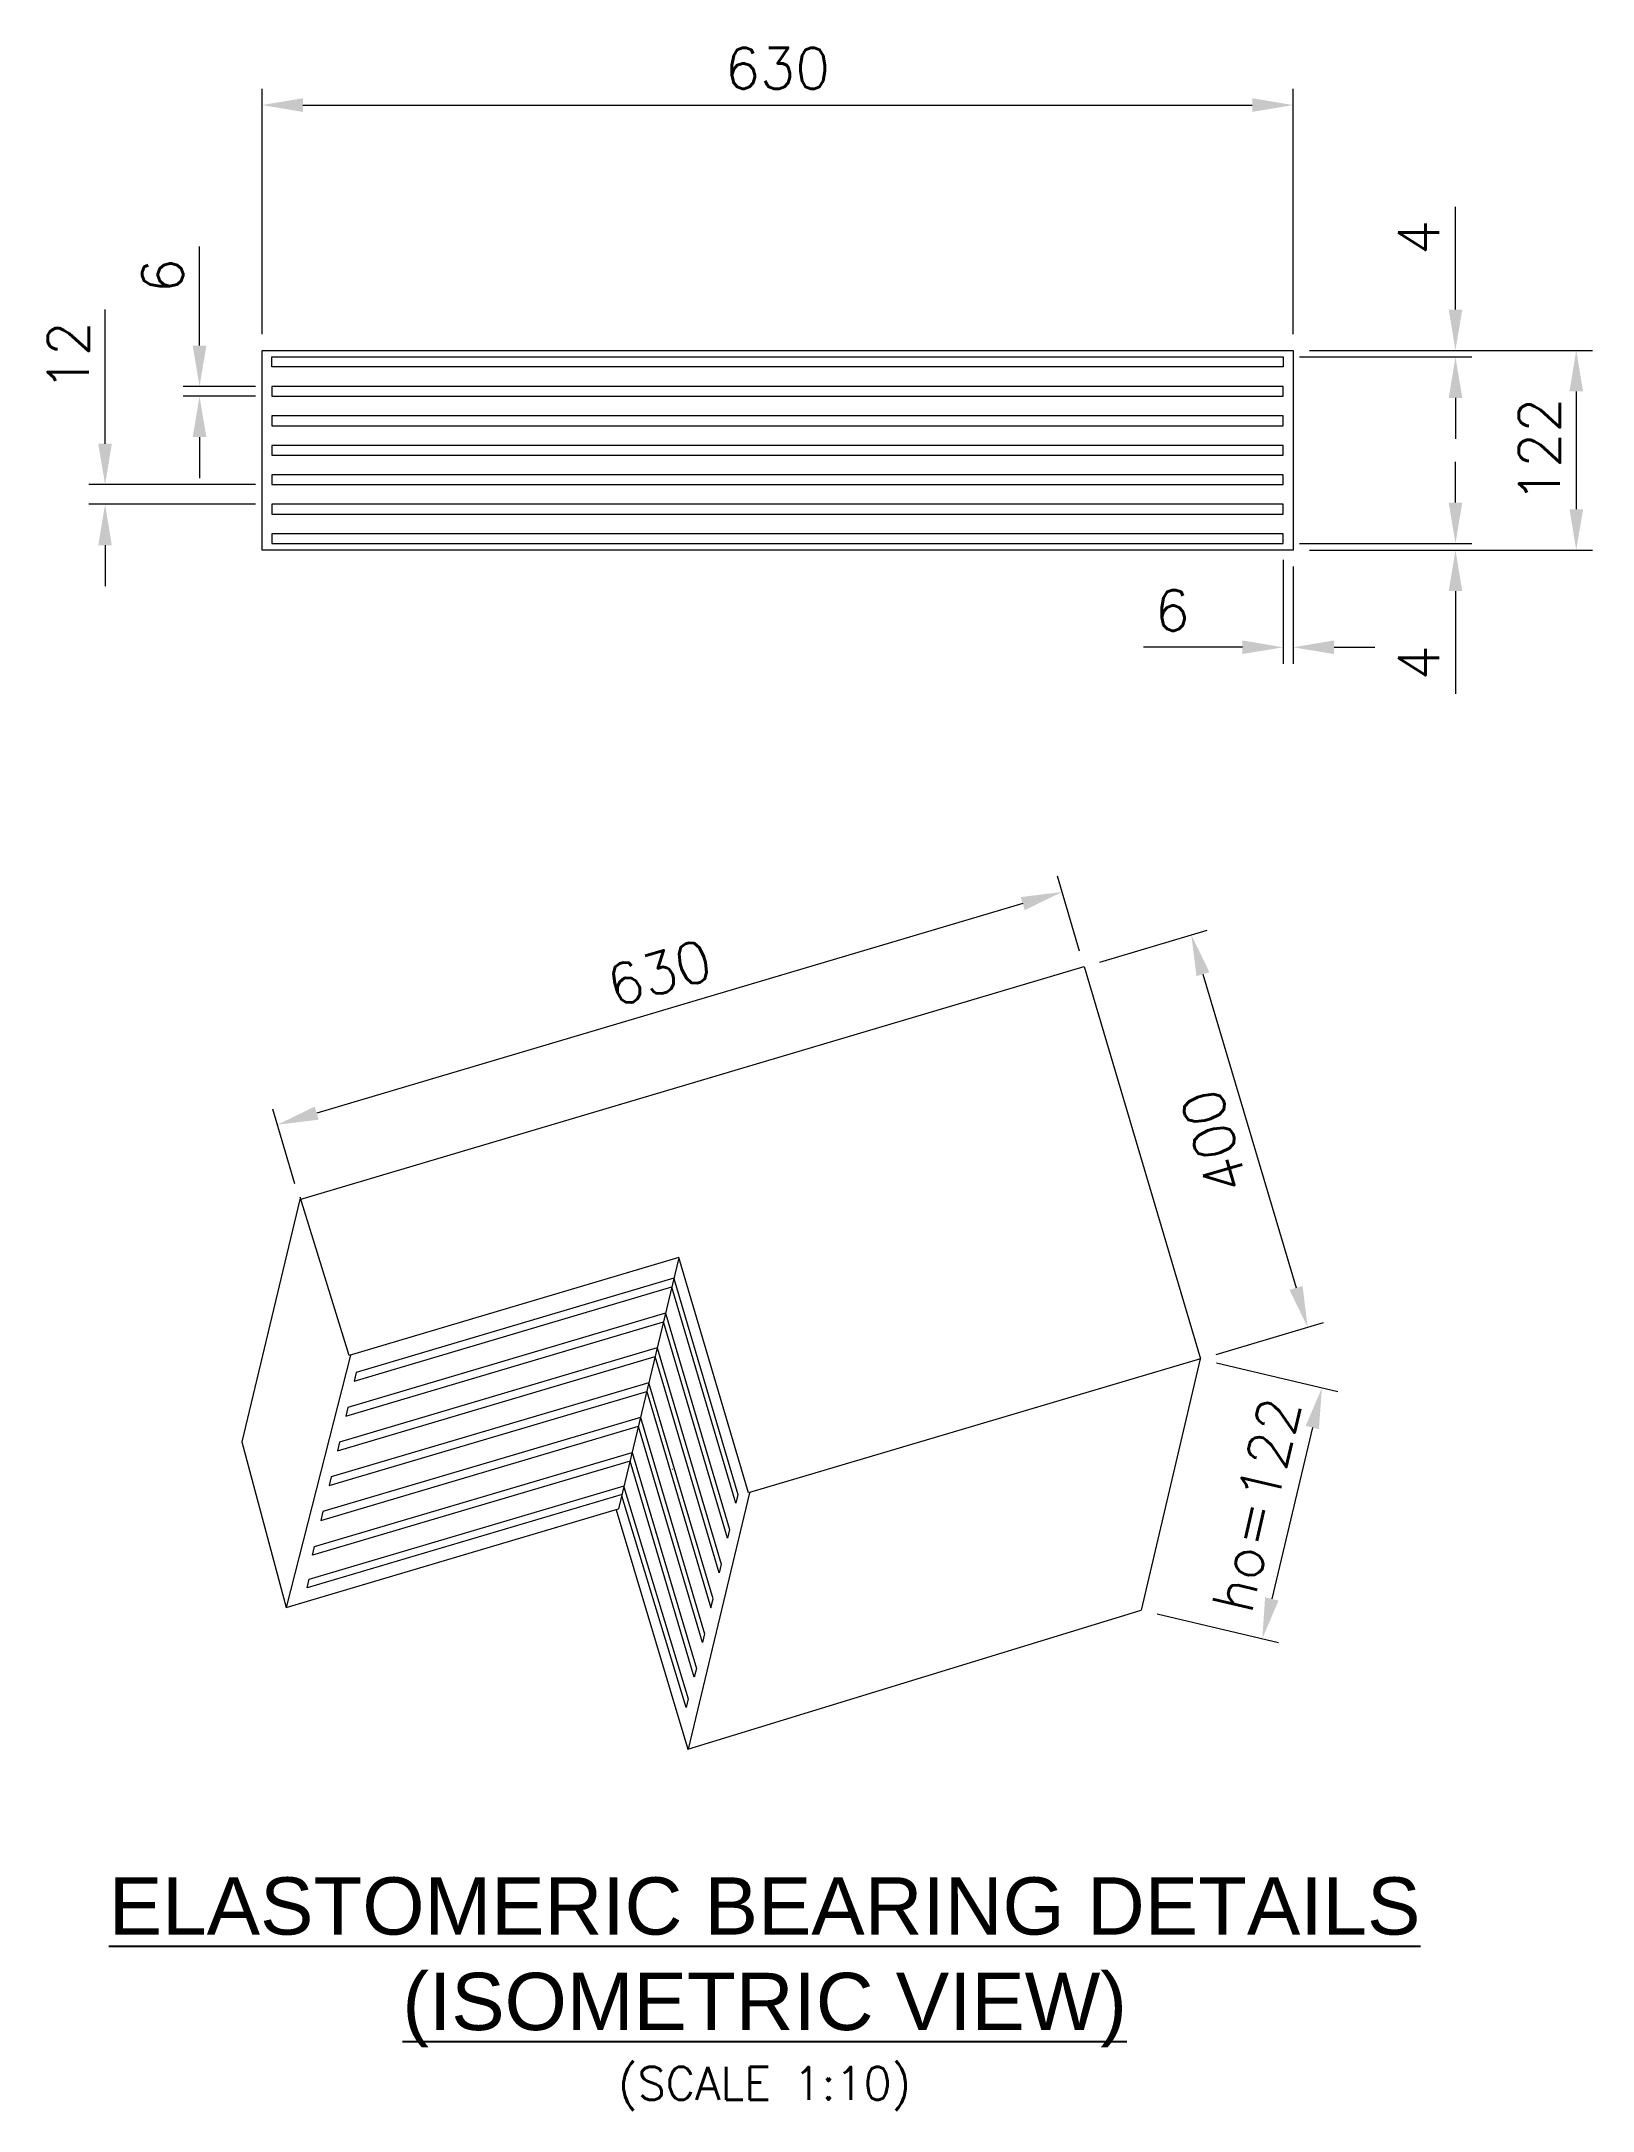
# Model space of a CAD drawing. Extents: x 2542500 to 2835796, y -294794 to -159040.
# Drawn here: x 2645017 to 2645965, y -201421 to -200156 of the extents above; entities that cross this region are included whole.
import ezdxf
from ezdxf.enums import TextEntityAlignment as Align

# ---------------------------------------------------------------- set-up
doc = ezdxf.new("R2010")
doc.units = 0
doc.header["$LTSCALE"] = 8
doc.header["$MEASUREMENT"] = 0
doc.header["$PDMODE"] = 35
doc.layers.get('0').update_dxf_attribs({"color": 22, "linetype": 'CONTINUOUS'})
doc.layers.get('DEFPOINTS').update_dxf_attribs({"linetype": 'CONTINUOUS'})
for name, color, linetype, lineweight in [('beams', 3, 'CONTINUOUS', 20), ('DIMENSION', 8, 'CONTINUOUS', 18), ('HATCH SOLID', 253, 'CONTINUOUS', 5), ('R_HATCH SOLID', 253, 'CONTINUOUS', 5), ('TEXT G', 7, 'CONTINUOUS', 18)]:
    doc.layers.add(name, color=color, linetype=linetype, lineweight=lineweight)
doc.layers.add('TEXT M', color=1, linetype='CONTINUOUS')
doc.styles.add('ARIEL', font='arial.ttf')
doc.styles.add('ROMANS', font='romans.shx')
doc.dimstyles.new('DIM-10', dxfattribs={"dimscale": 10, "dimtxt": 2.5, "dimasz": 2.5, "dimexe": 1, "dimexo": 1, "dimgap": 1, "dimtad": 1, "dimdec": 0, "dimzin": 0, "dimdsep": 46, "dimtxsty": 'ROMANS', "dimcen": 1, "dimclrd": 256, "dimclre": 256, "dimclrt": 7, "dimadec": 0, "dimazin": 0, "dimtfac": 1, "dimtdec": 0, "dimtofl": 0, "dimtmove": 0, "dimatfit": 3, "dimfxl": 1, "dimtolj": 1, "dimtzin": 0, "dimlwd": 9, "dimlwe": 5, "dimarcsym": 0})

msp = doc.modelspace()

# ---------------------------------------------------------------- texts
at = {"layer": 'TEXT G', "style": 'ROMANS'}
msp.add_text('(SCALE 1:10)', height=20, dxfattribs=at).set_placement((2645458.9, -201393.9), align=Align.TOP_CENTER)
at = {"layer": 'TEXT M', "insert": (2645458.9, -201381.9), "char_height": 35, "width": 1132.649, "attachment_point": 8, "style": 'ARIEL'}
msp.add_mtext('{\\LELASTOMERIC BEARING DETAILS\\P(ISOMETRIC VIEW)}', dxfattribs=at)

# ---------------------------------------------------------------- blocks, each defined once
blk = doc.blocks.new('*D133')
at = {"layer": 'DEFPOINTS', "color": 0, "transparency": 16777216}
for p in [(2645725.2, -200961.3), (2645688.9, -201114.7), (2645763, -201132.2)]:
    blk.add_point(p, dxfattribs=at)
at = {"layer": 'DIMENSION', "lineweight": 5, "transparency": 16777216}
for p, q in [((2645735, -200963.6), (2645809.1, -200981.2)), ((2645698.7, -201117), (2645772.8, -201134.5))]:
    blk.add_line(p, q, dxfattribs=at)
at = {"layer": 'DIMENSION', "lineweight": 9, "transparency": 16777216}
blk.add_line((2645793.6, -201003.2), (2645768.8, -201107.9), dxfattribs=at)
at = {"layer": 'DIMENSION', "transparency": 16777216}
for points in [[(2645789.5, -201002.2), (2645797.6, -201004.2), (2645799.4, -200978.9)], [(2645764.7, -201106.9), (2645772.9, -201108.9), (2645763, -201132.2)]]:
    blk.add_solid(points, dxfattribs=at)
at = {"layer": 'DIMENSION', "color": 7, "transparency": 16777216, "insert": (2645759.3, -201050.4), "char_height": 25, "attachment_point": 5, "rotation": 76.6772, "style": 'ROMANS'}
blk.add_mtext('\\A1;ho=122', dxfattribs=at)
blk = doc.blocks.new('*D134')
at = {"layer": 'DEFPOINTS', "color": 0, "transparency": 16777216}
for p in [(2645654.1, -200721.6), (2645161.2, -200818.2), (2645174.8, -200863.8)]:
    blk.add_point(p, dxfattribs=at)
at = {"layer": 'DIMENSION', "lineweight": 5, "transparency": 16777216}
for p, q in [((2645651.3, -200712.1), (2645637.8, -200666.4)), ((2645171.9, -200854.3), (2645158.4, -200808.6))]:
    blk.add_line(p, q, dxfattribs=at)
at = {"layer": 'DIMENSION', "lineweight": 9, "transparency": 16777216}
blk.add_line((2645616.6, -200683.1), (2645185.2, -200811.1), dxfattribs=at)
at = {"layer": 'DIMENSION', "transparency": 16777216}
for points in [[(2645615.4, -200679.1), (2645617.8, -200687.1), (2645640.6, -200676)], [(2645184, -200807.1), (2645186.4, -200815.1), (2645161.2, -200818.2)]]:
    blk.add_solid(points, dxfattribs=at)
at = {"layer": 'DIMENSION', "color": 7, "transparency": 16777216, "insert": (2645394.5, -200725.5), "char_height": 25, "attachment_point": 5, "rotation": 16.5225, "style": 'ROMANS'}
blk.add_mtext('\\A1;630', dxfattribs=at)
blk = doc.blocks.new('*D135')
at = {"layer": 'DEFPOINTS', "color": 0, "transparency": 16777216}
for p in [(2645654.1, -200721.6), (2645790.7, -200941.9), (2645725.2, -200961.3)]:
    blk.add_point(p, dxfattribs=at)
at = {"layer": 'DIMENSION', "lineweight": 5, "transparency": 16777216}
for p, q in [((2645663.7, -200718.8), (2645729.2, -200699.4)), ((2645734.8, -200958.5), (2645800.3, -200939.1))]:
    blk.add_line(p, q, dxfattribs=at)
at = {"layer": 'DIMENSION', "lineweight": 9, "transparency": 16777216}
blk.add_line((2645726.7, -200726.2), (2645783.6, -200917.9), dxfattribs=at)
at = {"layer": 'DIMENSION', "transparency": 16777216}
for points in [[(2645722.8, -200727.4), (2645730.7, -200725), (2645719.6, -200702.2)], [(2645779.6, -200919.1), (2645787.6, -200916.7), (2645790.7, -200941.9)]]:
    blk.add_solid(points, dxfattribs=at)
at = {"layer": 'DIMENSION', "color": 7, "transparency": 16777216, "insert": (2645733.6, -200828.5), "char_height": 25, "attachment_point": 5, "rotation": 106.5215, "style": 'ROMANS'}
blk.add_mtext('\\A1;400', dxfattribs=at)
blk = doc.blocks.new('*D136')
at = {"layer": 'DEFPOINTS', "color": 0, "transparency": 16777216}
for p in [(2645781.8, -200195.2), (2645151.8, -200345.1), (2645781.8, -200345.1)]:
    blk.add_point(p, dxfattribs=at)
at = {"layer": 'DIMENSION', "lineweight": 5, "transparency": 16777216}
for p, q in [((2645151.8, -200335.1), (2645151.8, -200185.2)), ((2645781.8, -200335.1), (2645781.8, -200185.2))]:
    blk.add_line(p, q, dxfattribs=at)
at = {"layer": 'DIMENSION', "lineweight": 9, "transparency": 16777216}
blk.add_line((2645176.8, -200195.2), (2645756.8, -200195.2), dxfattribs=at)
at = {"layer": 'DIMENSION', "transparency": 16777216}
for points in [[(2645176.8, -200191), (2645176.8, -200199.4), (2645151.8, -200195.2)], [(2645756.8, -200191), (2645756.8, -200199.4), (2645781.8, -200195.2)]]:
    blk.add_solid(points, dxfattribs=at)
at = {"layer": 'DIMENSION', "color": 7, "transparency": 16777216, "insert": (2645466.8, -200172.7), "char_height": 25, "attachment_point": 5, "style": 'ROMANS'}
blk.add_mtext('\\A1;630', dxfattribs=at)
blk = doc.blocks.new('*D137')
at = {"layer": 'DEFPOINTS', "color": 0, "transparency": 16777216}
for p in [(2645775.8, -200349.1), (2645781.8, -200345.1), (2645881, -200345.1)]:
    blk.add_point(p, dxfattribs=at)
at = {"layer": 'DIMENSION', "lineweight": 9, "transparency": 16777216}
for p, q in [((2645881, -200320.1), (2645881, -200257.3)), ((2645881, -200374.1), (2645881, -200399.1))]:
    blk.add_line(p, q, dxfattribs=at)
at = {"layer": 'DIMENSION', "lineweight": 5, "transparency": 16777216}
for p, q in [((2645785.8, -200349.1), (2645891, -200349.1)), ((2645791.8, -200345.1), (2645891, -200345.1))]:
    blk.add_line(p, q, dxfattribs=at)
at = {"layer": 'DIMENSION', "transparency": 16777216}
for points in [[(2645876.9, -200320.1), (2645885.2, -200320.1), (2645881, -200345.1)], [(2645876.9, -200374.1), (2645885.2, -200374.1), (2645881, -200349.1)]]:
    blk.add_solid(points, dxfattribs=at)
at = {"layer": 'DIMENSION', "color": 7, "transparency": 16777216, "insert": (2645858.5, -200276.2), "char_height": 25, "attachment_point": 5, "rotation": 90, "style": 'ROMANS'}
blk.add_mtext('\\A1;4', dxfattribs=at)
blk = doc.blocks.new('*D138')
at = {"layer": 'DEFPOINTS', "color": 0, "transparency": 16777216}
for p in [(2645055.9, -200427.1), (2645157.8, -200427.1), (2645157.8, -200439.1)]:
    blk.add_point(p, dxfattribs=at)
at = {"layer": 'DIMENSION', "lineweight": 9, "transparency": 16777216}
for p, q in [((2645055.9, -200402.1), (2645055.9, -200320.2)), ((2645055.9, -200464.1), (2645055.9, -200489.1))]:
    blk.add_line(p, q, dxfattribs=at)
at = {"layer": 'DIMENSION', "lineweight": 5, "transparency": 16777216}
for p, q in [((2645147.8, -200427.1), (2645045.9, -200427.1)), ((2645147.8, -200439.1), (2645045.9, -200439.1))]:
    blk.add_line(p, q, dxfattribs=at)
at = {"layer": 'DIMENSION', "transparency": 16777216}
for points in [[(2645051.7, -200402.1), (2645060, -200402.1), (2645055.9, -200427.1)], [(2645051.7, -200464.1), (2645060, -200464.1), (2645055.9, -200439.1)]]:
    blk.add_solid(points, dxfattribs=at)
at = {"layer": 'DIMENSION', "color": 7, "transparency": 16777216, "insert": (2645033.4, -200348.7), "char_height": 25, "attachment_point": 5, "rotation": 90, "style": 'ROMANS'}
blk.add_mtext('\\A1;12', dxfattribs=at)
blk = doc.blocks.new('*D139')
at = {"layer": 'DEFPOINTS', "color": 0, "transparency": 16777216}
for p in [(2645113.6, -200367.1), (2645157.8, -200367.1), (2645157.8, -200373.1)]:
    blk.add_point(p, dxfattribs=at)
at = {"layer": 'DIMENSION', "lineweight": 9, "transparency": 16777216}
for p, q in [((2645113.6, -200342.1), (2645113.6, -200281.6)), ((2645113.6, -200398.1), (2645113.6, -200423.1))]:
    blk.add_line(p, q, dxfattribs=at)
at = {"layer": 'DIMENSION', "lineweight": 5, "transparency": 16777216}
for p, q in [((2645147.8, -200367.1), (2645103.6, -200367.1)), ((2645147.8, -200373.1), (2645103.6, -200373.1))]:
    blk.add_line(p, q, dxfattribs=at)
at = {"layer": 'DIMENSION', "transparency": 16777216}
for points in [[(2645109.4, -200342.1), (2645117.8, -200342.1), (2645113.6, -200367.1)], [(2645109.4, -200398.1), (2645117.8, -200398.1), (2645113.6, -200373.1)]]:
    blk.add_solid(points, dxfattribs=at)
at = {"layer": 'DIMENSION', "color": 7, "transparency": 16777216, "insert": (2645091.1, -200299.4), "char_height": 25, "attachment_point": 5, "rotation": 90, "style": 'ROMANS'}
blk.add_mtext('\\A1;6', dxfattribs=at)
blk = doc.blocks.new('*D140')
at = {"layer": 'DEFPOINTS', "color": 0, "transparency": 16777216}
for p in [(2645775.8, -200463.1), (2645781.8, -200467.1), (2645881, -200467.1)]:
    blk.add_point(p, dxfattribs=at)
at = {"layer": 'DIMENSION', "lineweight": 9, "transparency": 16777216}
for p, q in [((2645881, -200438.1), (2645881, -200413.1)), ((2645881, -200492.1), (2645881, -200555))]:
    blk.add_line(p, q, dxfattribs=at)
at = {"layer": 'DIMENSION', "lineweight": 5, "transparency": 16777216}
for p, q in [((2645785.8, -200463.1), (2645891, -200463.1)), ((2645791.8, -200467.1), (2645891, -200467.1))]:
    blk.add_line(p, q, dxfattribs=at)
at = {"layer": 'DIMENSION', "transparency": 16777216}
for points in [[(2645876.9, -200438.1), (2645885.2, -200438.1), (2645881, -200463.1)], [(2645876.9, -200492.1), (2645885.2, -200492.1), (2645881, -200467.1)]]:
    blk.add_solid(points, dxfattribs=at)
at = {"layer": 'DIMENSION', "color": 7, "transparency": 16777216, "insert": (2645858.5, -200536.1), "char_height": 25, "attachment_point": 5, "rotation": 90, "style": 'ROMANS'}
blk.add_mtext('\\A1;4', dxfattribs=at)
blk = doc.blocks.new('*D141')
at = {"layer": 'DEFPOINTS', "color": 0, "transparency": 16777216}
for p in [(2645781.8, -200345.1), (2645781.8, -200467.1), (2645954.8, -200467.1)]:
    blk.add_point(p, dxfattribs=at)
at = {"layer": 'DIMENSION', "lineweight": 5, "transparency": 16777216}
for p, q in [((2645791.8, -200345.1), (2645964.8, -200345.1)), ((2645791.8, -200467.1), (2645964.8, -200467.1))]:
    blk.add_line(p, q, dxfattribs=at)
at = {"layer": 'DIMENSION', "lineweight": 9, "transparency": 16777216}
blk.add_line((2645954.8, -200370.1), (2645954.8, -200442.1), dxfattribs=at)
at = {"layer": 'DIMENSION', "transparency": 16777216}
for points in [[(2645950.7, -200370.1), (2645959, -200370.1), (2645954.8, -200345.1)], [(2645950.7, -200442.1), (2645959, -200442.1), (2645954.8, -200467.1)]]:
    blk.add_solid(points, dxfattribs=at)
at = {"layer": 'DIMENSION', "color": 7, "transparency": 16777216, "insert": (2645932.3, -200406.1), "char_height": 25, "attachment_point": 5, "rotation": 90, "style": 'ROMANS'}
blk.add_mtext('\\A1;122', dxfattribs=at)
blk = doc.blocks.new('*D142')
at = {"layer": 'DEFPOINTS', "color": 0, "transparency": 16777216}
for p in [(2645775.8, -200463.1), (2645781.8, -200467.1), (2645775.8, -200526.5)]:
    blk.add_point(p, dxfattribs=at)
at = {"layer": 'DIMENSION', "lineweight": 5, "transparency": 16777216}
for p, q in [((2645775.8, -200473.1), (2645775.8, -200536.5)), ((2645781.8, -200477.1), (2645781.8, -200536.5))]:
    blk.add_line(p, q, dxfattribs=at)
at = {"layer": 'DIMENSION', "lineweight": 9, "transparency": 16777216}
for p, q in [((2645750.8, -200526.5), (2645690.3, -200526.5)), ((2645806.8, -200526.5), (2645831.8, -200526.5))]:
    blk.add_line(p, q, dxfattribs=at)
at = {"layer": 'DIMENSION', "transparency": 16777216}
for points in [[(2645750.8, -200522.3), (2645750.8, -200530.6), (2645775.8, -200526.5)], [(2645806.8, -200522.3), (2645806.8, -200530.6), (2645781.8, -200526.5)]]:
    blk.add_solid(points, dxfattribs=at)
at = {"layer": 'DIMENSION', "color": 7, "transparency": 16777216, "insert": (2645708, -200504), "char_height": 25, "attachment_point": 5, "style": 'ROMANS'}
blk.add_mtext('\\A1;6', dxfattribs=at)

# ---------------------------------------------------------------- dimensions: what is measured, and where the dimension line sits
at = {"layer": 'DIMENSION'}
for base, p1, p2, picture, middle in [((2645781.8, -200195.2), (2645151.8, -200345.1), (2645781.8, -200345.1), '*D136', (2645466.8, -200172.7)), ((2645775.8, -200526.5), (2645781.8, -200467.1), (2645775.8, -200463.1), '*D142', (2645708, -200504))]:
    dim = msp.add_linear_dim(base=base, p1=p1, p2=p2, dimstyle='DIM-10', dxfattribs=at)
    dim.commit()
    dim.dimension.update_dxf_attribs({"geometry": picture, "text_midpoint": middle})
for base, p1, p2, angle, picture, middle in [((2645881, -200345.1), (2645775.8, -200349.1), (2645781.8, -200345.1), 90, '*D137', (2645858.5, -200276.2)), ((2645113.6, -200367.1), (2645157.8, -200373.1), (2645157.8, -200367.1), 90, '*D139', (2645091.1, -200299.4)), ((2645055.9, -200427.1), (2645157.8, -200439.1), (2645157.8, -200427.1), 90, '*D138', (2645033.4, -200348.7)), ((2645954.8, -200467.1), (2645781.8, -200345.1), (2645781.8, -200467.1), 90, '*D141', (2645932.3, -200406.1)), ((2645881, -200467.1), (2645775.8, -200463.1), (2645781.8, -200467.1), 270, '*D140', (2645858.5, -200536.1))]:
    dim = msp.add_linear_dim(base=base, p1=p1, p2=p2, angle=angle, dimstyle='DIM-10', dxfattribs=at)
    dim.commit()
    dim.dimension.update_dxf_attribs({"geometry": picture, "text_midpoint": middle})
for p2, distance, text, picture, middle in [((2645174.8, -200863.8), -47.6, '630', '*D134', (2645394.5, -200725.5)), ((2645725.2, -200961.3), 68.3, '400', '*D135', (2645733.6, -200828.5))]:
    dim = msp.add_aligned_dim(p1=(2645654.1, -200721.6), p2=p2, distance=distance, text=text, dimstyle='DIM-10', dxfattribs=at)
    dim.commit()
    dim.dimension.update_dxf_attribs({"geometry": picture, "text_midpoint": middle})
dim = msp.add_linear_dim(base=(2645763, -201132.2), p1=(2645725.2, -200961.3), p2=(2645688.9, -201114.7), angle=256.6772, text='ho=122', dimstyle='DIM-10', dxfattribs=at)
dim.commit()
dim.dimension.update_dxf_attribs({"geometry": '*D133', "text_midpoint": (2645781.2, -201055.5), "dimtype": 161})

# ---------------------------------------------------------------- linework, layer by layer
at = {"color": 1, "lineweight": 13}
for centre in [(2645405.6, -201016.7), (2645402.7, -201028.8), (2645400.5, -201037.9), (2645394.1, -201064.5), (2645391.8, -201074)]:
    msp.add_arc(centre, 0.0342, 16.5215, 106.5215, dxfattribs=at)
at = {"layer": 'beams', "lineweight": 13}
for p, q in [((2645174.8, -200863.8), (2645139.5, -201011.9)), ((2645406.4, -200899.6), (2645369.7, -201052.9)), ((2645205.9, -200958.9), (2645166.6, -201113.1)), ((2645725.1, -200961.3), (2645688.9, -201114.7)), ((2645139.5, -201011.9), (2645166.6, -201113.1)), ((2645449.6, -201043.1), (2645412.1, -201199.7)), ((2645166.6, -201113.1), (2645369.7, -201052.9)), ((2645368.2, -201053.4), (2645411.9, -201199.8)), ((2645411.9, -201199.8), (2645688.9, -201114.7))]:
    msp.add_line(p, q, dxfattribs=at)
msp.add_lwpolyline([(2645151.8, -200345.1), (2645781.8, -200345.1), (2645781.8, -200467.1), (2645151.8, -200467.1)], close=True, dxfattribs=at)
at = {"layer": 'beams', "lineweight": 13, "flags": 128}
for points in [[(2645174.8, -200863.8), (2645654.1, -200721.6), (2645725.2, -200961.3), (2645449.1, -201043.2), (2645406.4, -200899.4), (2645205.1, -200959.1)], [(2645205.1, -200959.1), (2645175.1, -200862.5)]]:
    msp.add_lwpolyline(points, dxfattribs=at)
at = {"layer": 'HATCH SOLID', "lineweight": 13}
for p, q in [((2645192.8, -201038.7), (2645386.9, -200981.1)), ((2645388.2, -200975.8), (2645194.1, -201033.4)), ((2645386.9, -200981.1), (2645426.1, -201113.3)), ((2645427.4, -201107.9), (2645388.2, -200975.8)), ((2645421, -201134.6), (2645381.8, -201002.5)), ((2645383, -200997.1), (2645422.2, -201129.3)), ((2645183.9, -201075.9), (2645378, -201018.4)), ((2645378, -201018.4), (2645417.2, -201150.5)), ((2645376.7, -201023.7), (2645182.7, -201081.2)), ((2645415.9, -201155.8), (2645376.7, -201023.7)), ((2645371.8, -201044.2), (2645179.3, -201101.2)), ((2645180.6, -201095.9), (2645373.1, -201038.8)), ((2645194.1, -201033.4), (2645192.8, -201038.7)), ((2645372.9, -201039.5), (2645412.2, -201168.9)), ((2645411, -201174.2), (2645371.6, -201044.9)), ((2645182.7, -201081.2), (2645183.9, -201075.9)), ((2645179.3, -201101.2), (2645180.6, -201095.9)), ((2645426.1, -201113.3), (2645427.4, -201107.9)), ((2645422.2, -201129.3), (2645421, -201134.6)), ((2645417.2, -201150.5), (2645415.9, -201155.8)), ((2645412.2, -201168.9), (2645411, -201174.2))]:
    msp.add_line(p, q, dxfattribs=at)
at = {"layer": 'HATCH SOLID', "lineweight": 13, "flags": 128}
for points in [[(2645403.4, -200912), (2645209.3, -200969.6), (2645208, -200974.9), (2645402.1, -200917.3)], [(2645403.4, -200912.1), (2645442.6, -201044.2), (2645441.3, -201049.5), (2645402.1, -200917.4)], [(2645398.3, -200933.3), (2645204.2, -200990.9), (2645202.9, -200996.2), (2645397.1, -200938.6)], [(2645398.3, -200933.3), (2645437.5, -201065.5), (2645436.2, -201070.8), (2645397, -200938.7)], [(2645393.3, -200954.5), (2645199.1, -201012.1), (2645197.9, -201017.4), (2645392, -200959.9)], [(2645393.2, -200954.6), (2645432.4, -201086.7), (2645431.2, -201092), (2645392, -200959.9)], [(2645383.1, -200997.1), (2645189, -201054.6), (2645187.7, -201060), (2645381.8, -201002.4)]]:
    msp.add_lwpolyline(points, dxfattribs=at)
at = {"layer": 'R_HATCH SOLID', "flags": 128}
for points in [[(2645157.8, -200349.1), (2645775.8, -200349.1), (2645775.8, -200355.1), (2645157.8, -200355.1)], [(2645157.8, -200373.1), (2645775.8, -200373.1), (2645775.8, -200367.1), (2645157.8, -200367.1)], [(2645157.8, -200391.1), (2645775.8, -200391.1), (2645775.8, -200385.1), (2645157.8, -200385.1)], [(2645157.8, -200409.1), (2645775.8, -200409.1), (2645775.8, -200403.1), (2645157.8, -200403.1)], [(2645157.8, -200427.1), (2645775.8, -200427.1), (2645775.8, -200421.1), (2645157.8, -200421.1)], [(2645157.8, -200445.1), (2645775.8, -200445.1), (2645775.8, -200439.1), (2645157.8, -200439.1)], [(2645157.8, -200463.1), (2645775.8, -200463.1), (2645775.8, -200457.1), (2645157.8, -200457.1)]]:
    msp.add_lwpolyline(points, close=True, dxfattribs=at)

msp.set_redraw_order([(e.dxf.handle, doc.entitydb.next_handle()) for e in msp.query("TEXT MTEXT ATTDEF DIMENSION ARC_DIMENSION")])  # texts and dimensions are drawn at this point

doc.saveas('drawing.dxf')
